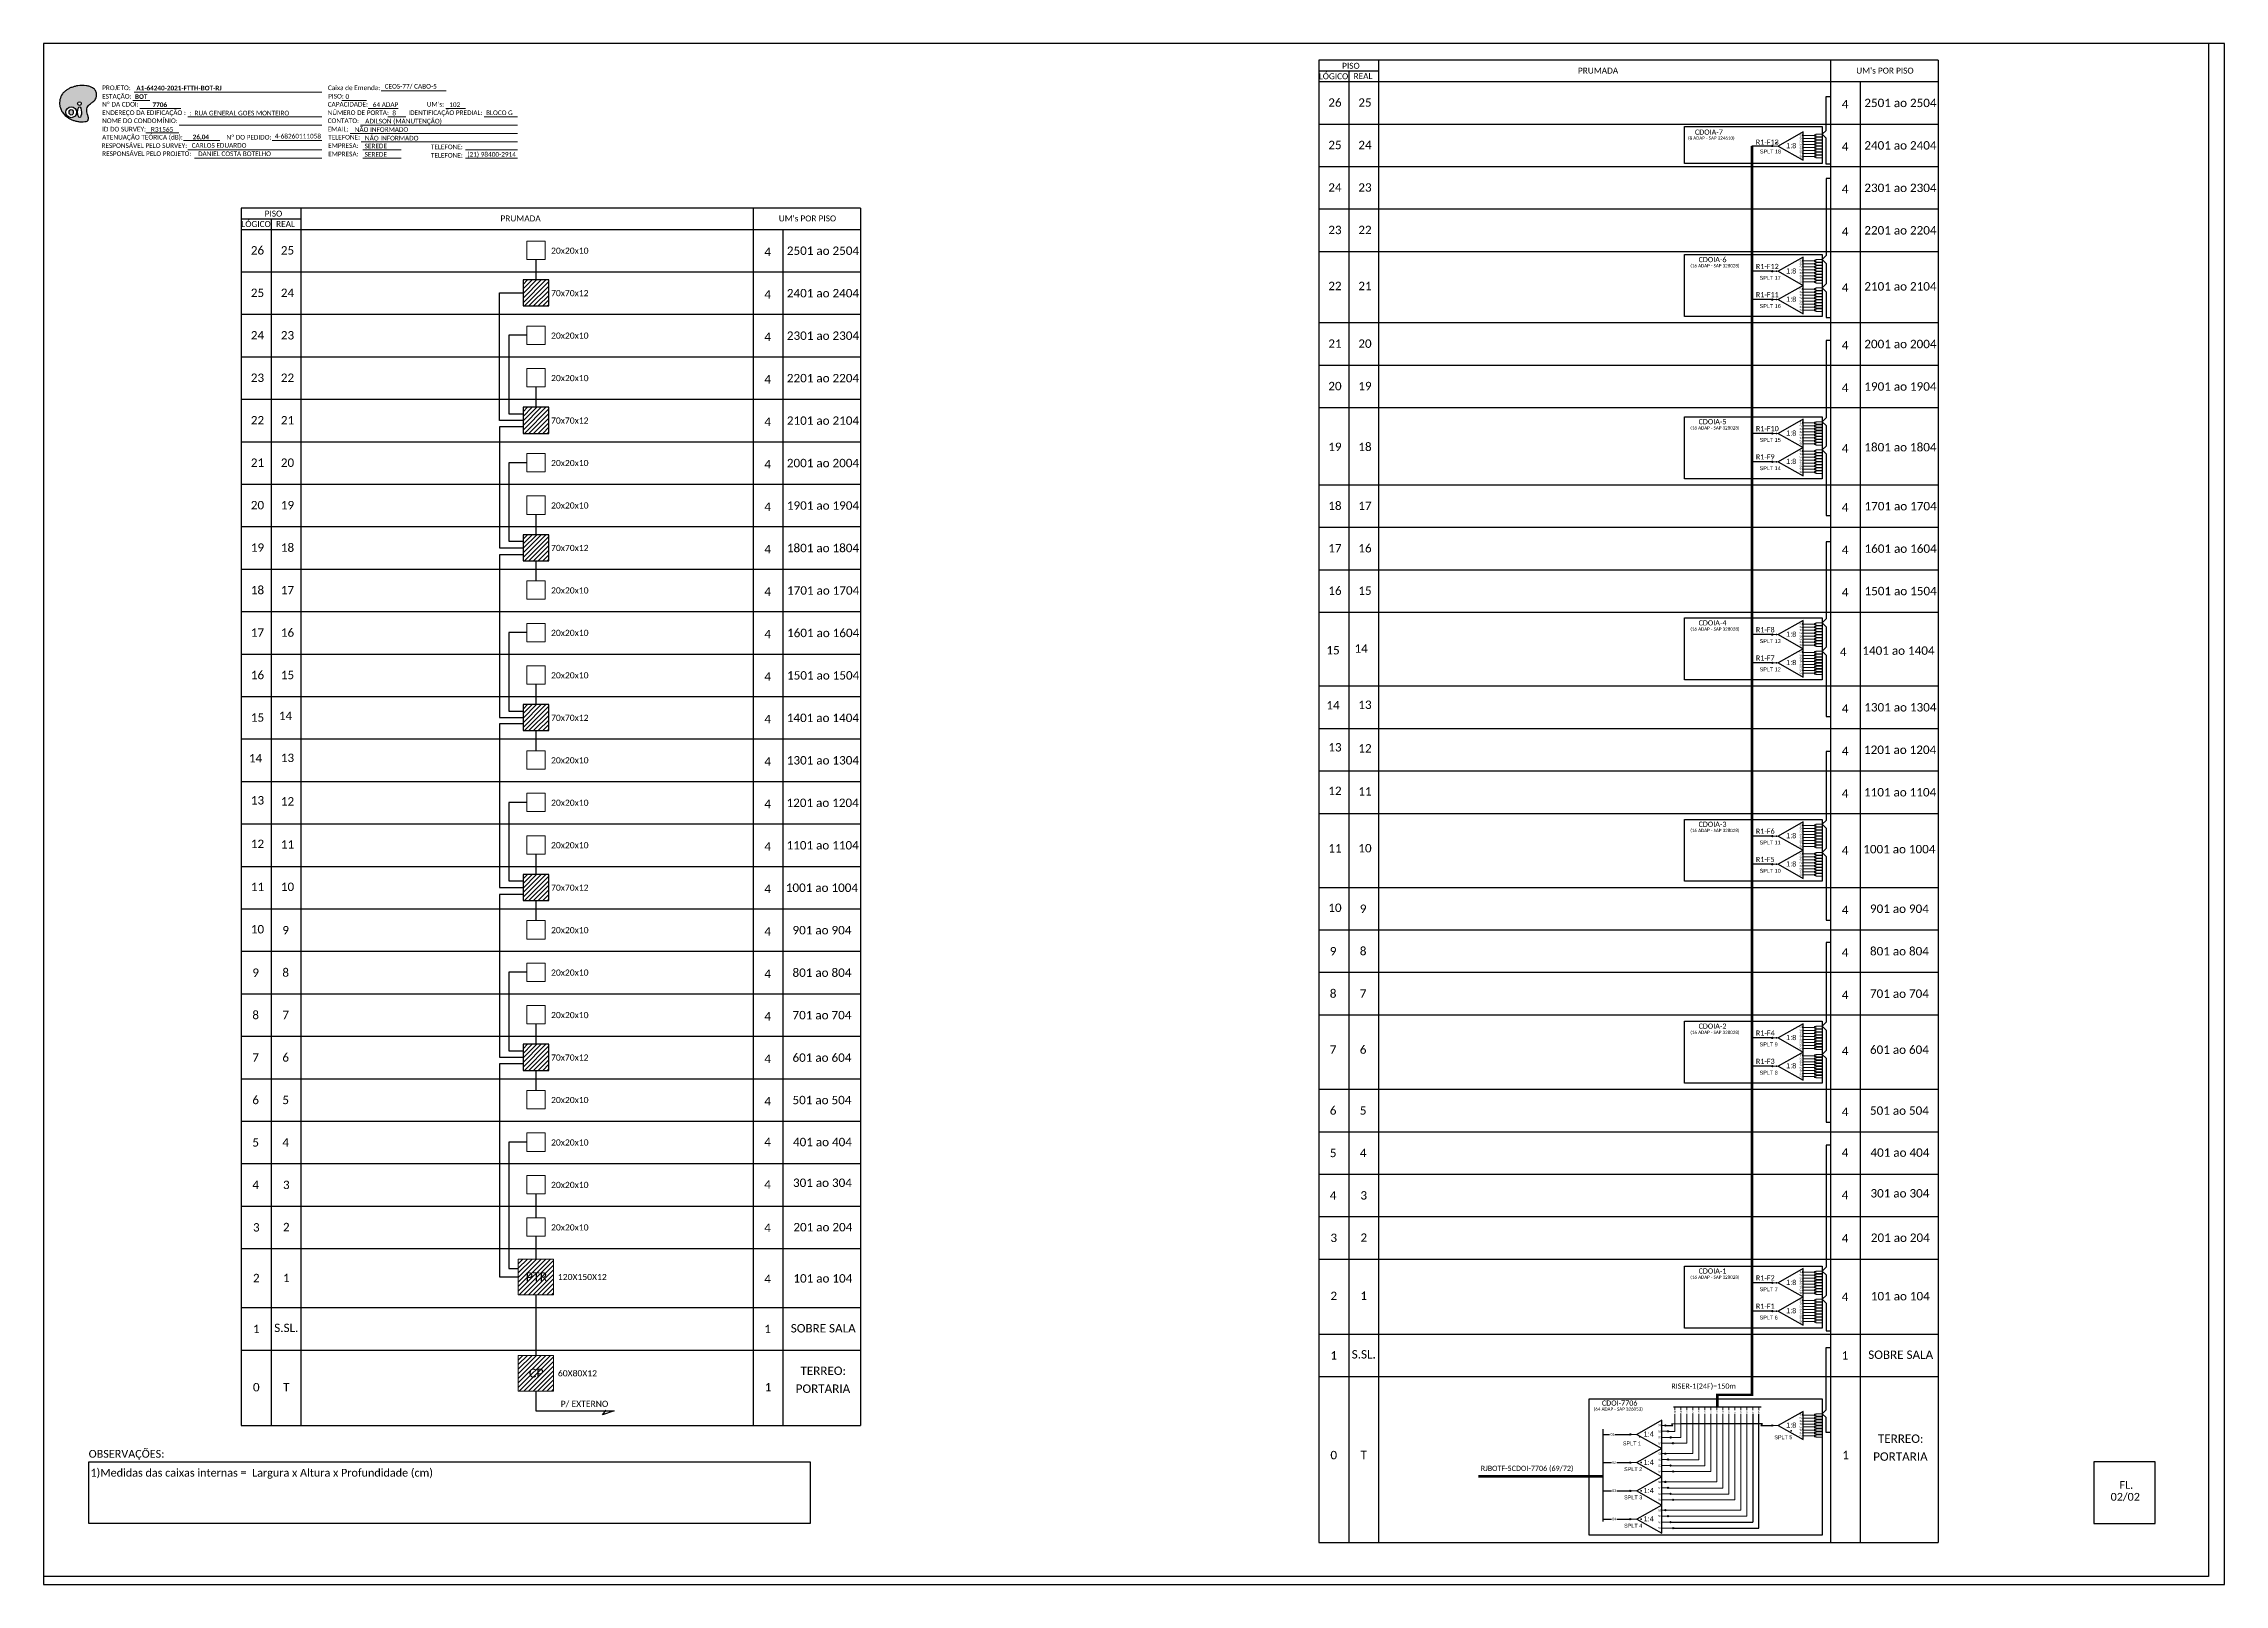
# Paper-space layout 'CDOI-7706(2-2)' of a CAD drawing. Extents: x 521 to 1362, y -93 to 501.
# The model-space entities are those that its viewports show. They can reach past a viewport. Long polylines and large blocks are cut down to what shows.
import ezdxf
from ezdxf.enums import TextEntityAlignment as Align

# ---------------------------------------------------------------- set-up
doc = ezdxf.new("R2010")
doc.units = 0
doc.styles.add('ARIAL', font='arial.ttf')
doc.styles.add('MtXpl_Calibri', font='calibri.ttf')
doc.styles.add('WMF-Calibri0', font='calibri.ttf')
doc.styles.add('WMF-Calibri1', font='calibrib.ttf')
doc.linetypes.add('RESERVA', pattern='A,0.5,-0.15,["RESERVA",Standard,S=0.18,R=0,X=0,Y=-0.1],-1.3', length=1.95)

# ---------------------------------------------------------------- blocks, each defined once
blk = doc.blocks.new('SPLT_1-8_SC-APC')
at = {"color": 1, "lineweight": 0}
blk.add_lwpolyline([(-17.04, -7.55), (-19.26, -7.55)], dxfattribs=at)
at = {"color": 1}
blk.add_lwpolyline([(-7.37, -2.1), (-17.04, -7.55), (-7.37, -13), (-7.37, -2.1)], dxfattribs=at)
at = {"color": 3, "lineweight": 0}
for points in [[(-2.99, -3.51), (-7.37, -3.51)], [(-7.37, -4.66), (-2.99, -4.66)], [(-7.37, -5.82), (-2.99, -5.82)], [(-7.37, -6.97), (-2.99, -6.97)], [(-7.37, -8.12), (-2.99, -8.12)], [(-2.41, -3.02), (-2.41, -4)], [(-2.41, -3.02), (0, -3.02)], [(-2.41, -4), (0, -4)], [(-2.41, -4.17), (-2.41, -5.16)], [(-2.41, -4.17), (0, -4.17)], [(-2.41, -5.16), (0, -5.16)], [(-2.41, -5.32), (-2.41, -6.31)], [(-2.41, -5.32), (0, -5.32)], [(-2.41, -6.31), (0, -6.31)], [(-2.41, -6.48), (-2.41, -7.46)], [(-2.41, -6.48), (0, -6.48)], [(-2.41, -7.46), (0, -7.46)], [(-2.41, -7.63), (-2.41, -8.62)], [(-2.41, -7.63), (0, -7.63)], [(-7.37, -9.28), (-2.99, -9.28)], [(-7.37, -10.43), (-2.99, -10.43)], [(-7.37, -11.58), (-2.99, -11.58)], [(-2.41, -8.62), (0, -8.62)], [(-2.41, -8.78), (-2.41, -9.77)], [(-2.41, -8.78), (0, -8.78)], [(-2.41, -9.77), (0, -9.77)], [(-2.41, -9.94), (-2.41, -10.92)], [(-2.41, -9.94), (0, -9.94)], [(-2.41, -10.92), (0, -10.92)], [(-2.41, -11.09), (-2.41, -12.08)], [(-2.41, -11.09), (0, -11.09)], [(-2.41, -12.08), (0, -12.08)]]:
    blk.add_lwpolyline(points, dxfattribs=at)
for points in [[(-2.99, -3.22), (-2.41, -3.22), (-2.41, -3.8), (-2.99, -3.8)], [(-2.99, -4.38), (-2.41, -4.38), (-2.41, -4.95), (-2.99, -4.95)], [(-2.99, -5.53), (-2.41, -5.53), (-2.41, -6.1), (-2.99, -6.1)], [(-2.99, -6.68), (-2.41, -6.68), (-2.41, -7.26), (-2.99, -7.26)], [(-2.99, -7.84), (-2.41, -7.84), (-2.41, -8.41), (-2.99, -8.41)], [(-2.99, -8.99), (-2.41, -8.99), (-2.41, -9.56), (-2.99, -9.56)], [(-2.99, -10.14), (-2.41, -10.14), (-2.41, -10.72), (-2.99, -10.72)], [(-2.99, -11.3), (-2.41, -11.3), (-2.41, -11.87), (-2.99, -11.87)]]:
    blk.add_lwpolyline(points, close=True, dxfattribs=at)
at = {"color": 1, "style": 'ARIAL'}
for s, height, p in [('1:8', 2, (-13.91, -8.4)), ('S1', 0.75, (-8.74, -3.78)), ('S2', 0.75, (-8.74, -4.97)), ('S3', 0.75, (-8.74, -6.18)), ('S4', 0.75, (-8.74, -7.36)), ('S5', 0.75, (-8.74, -8.57)), ('S6', 0.75, (-8.74, -9.69)), ('S7', 0.75, (-8.74, -10.78)), ('S8', 0.75, (-8.74, -11.9))]:
    blk.add_text(s, height=height, dxfattribs=at).set_placement(p)
blk = doc.blocks.new('SPLITTER_')
blk.add_point((0, 0))
at = {"style": 'ARIAL', "flags": 4}
blk.add_attdef('SPLT', (0, -3.26), '', height=1.5, dxfattribs=at)
blk = doc.blocks.new('SPLT_1-4_DIV_DIR')
h = blk.add_hatch(color=3)
h.dxf.hatch_style = 1
edge = h.paths.add_edge_path()
edge.add_arc((13.27, 3.47), 0.242, 0, 360)
h = blk.add_hatch(color=3)
h.dxf.hatch_style = 1
edge = h.paths.add_edge_path()
edge.add_arc((14.27, 1.17), 0.242, 0, 360)
h = blk.add_hatch(color=3)
h.dxf.hatch_style = 1
edge = h.paths.add_edge_path()
edge.add_arc((15.27, -1.14), 0.242, 0, 360)
h = blk.add_hatch(color=3)
h.dxf.hatch_style = 1
edge = h.paths.add_edge_path()
edge.add_arc((16.27, -3.45), 0.242, 0, 360)
at = {"color": 1, "lineweight": 0}
blk.add_lwpolyline([(2.22, 0), (0, 0)], dxfattribs=at)
at = {"color": 1}
blk.add_lwpolyline([(11.89, 5.45), (2.22, 0), (11.89, -5.45), (11.89, 5.45)], dxfattribs=at)
at = {"color": 7, "lineweight": 0}
for points in [[(13.27, 3.47), (11.89, 3.47)], [(11.89, 1.17), (14.27, 1.17)], [(11.89, -1.14), (15.27, -1.14)], [(11.89, -3.45), (16.27, -3.45)]]:
    blk.add_lwpolyline(points, dxfattribs=at)
at = {"color": 3}
for centre in [(13.27, 3.47), (14.27, 1.17), (15.27, -1.14), (16.27, -3.45)]:
    blk.add_circle(centre, 0.242, dxfattribs=at)
at = {"color": 1, "style": 'ARIAL'}
for s, height, p in [('1:4', 2, (4.91, -0.85)), ('S1', 0.75, (10.52, 3.07)), ('S2', 0.75, (10.52, 0.81)), ('S3', 0.75, (10.52, -1.54)), ('S4', 0.75, (10.52, -3.8))]:
    blk.add_text(s, height=height, dxfattribs=at).set_placement(p)
blk = doc.blocks.new('SPLITTER FUTURO')
blk.add_point((0, 0))
at = {"style": 'ARIAL', "text_generation_flag": 6, "flags": 4}
for tag, p, height in [('SPLT', (-6.22, -4.1), 1.5), ('INSTAL.', (-6.25, -6.09), 1.25)]:
    blk.add_attdef(tag, p, '', height=height, rotation=180, dxfattribs=at)
blk = doc.blocks.new('OI')
h = blk.add_hatch(color=40)
edge = h.paths.add_edge_path()
edge.add_spline(control_points=[(4.35, -0.67), (3.92, -0.99), (3.26, -1.5), (2.81, -2.59), (2.9, -3.5), (3.06, -4.27), (3.31, -4.85), (3.37, -5.39), (3.4, -5.88), (3.2, -6.4), (2.54, -6.61), (1.65, -6.63), (0.55, -6.67), (-0.56, -6.42), (-1.61, -6.14), (-2.77, -5.61), (-3.92, -4.77), (-4.89, -3.7), (-5.34, -2.65), (-5.6, -1.94), (-5.85, -0.96), (-5.71, 0.47), (-5.1, 2.02), (-4.14, 3.02), (-3.3, 3.61), (-2.37, 4.16), (-1.36, 4.44), (-0.56, 4.7), (0.79, 4.85), (2.24, 4.97), (3.79, 4.57), (4.67, 4.21), (5.44, 3.65), (5.76, 2.99), (6.03, 2.21), (6.01, 1.46), (5.72, 0.64), (5.31, 0.08), (4.88, -0.38), (4.51, -0.55), (4.35, -0.67)], knot_values=[0, 0, 0, 0, 1.60434, 2.417191, 3.427595, 4.282808, 4.776746, 5.304182, 5.888771, 6.258406, 6.858137, 7.79129, 8.986195, 10.124242, 11.187857, 12.242908, 13.953784, 15.414161, 16.515391, 17.349188, 17.675853, 19.552021, 21.515531, 22.568638, 23.63245, 24.621084, 25.782718, 26.745347, 27.142653, 29.870543, 31.004649, 31.921532, 32.709589, 33.801391, 34.042471, 35.192333, 35.971461, 36.628871, 37.254359, 37.836911, 37.836911, 37.836911, 37.836911], degree=3, periodic=0)
h.paths.add_polyline_path([(1.13, -0.87, -1), (-0.04, -0.87, -1)], flags=16)
edge = h.paths.add_edge_path(flags=16)
edge.add_ellipse((0.56, -3.59), major_axis=(-0.02, 1.71), ratio=0.361305, start_angle=0, end_angle=360)
h.paths.add_polyline_path([(-0.36, -3.62, -1), (-3.8, -3.62, -1)], flags=16)
edge = h.paths.add_edge_path(flags=0)
edge.add_ellipse((-2.08, -3.62), major_axis=(0, 0.885), ratio=0.758294, start_angle=0, end_angle=360)
at = {"color": 40}
for centre, radius in [((-2.08, -3.62), 1.72), ((0.54, -0.87), 0.587)]:
    blk.add_circle(centre, radius, dxfattribs=at)
blk.add_ellipse((-2.08, -3.62), major_axis=(0, 0.885), ratio=0.758294, start_param=-3.141592653589792, end_param=3.141592653589792, dxfattribs=at)
blk.add_ellipse((0.56, -3.59), major_axis=(-0.02, 1.71), ratio=0.361305, dxfattribs=at)
at = {"color": 40, "start_tangent": (-0.800898, -0.598801), "end_tangent": (-0.800898, -0.598801)}
blk.add_spline([(4.35, -0.67), (3.2, -1.78), (2.9, -2.54), (2.92, -3.55), (3.12, -4.38), (3.28, -4.85), (3.37, -5.37), (3.35, -5.95), (3.2, -6.29), (2.66, -6.55), (1.73, -6.63), (0.54, -6.62), (-0.58, -6.41), (-1.6, -6.11), (-2.56, -5.67), (-3.95, -4.67), (-4.89, -3.56), (-5.37, -2.56), (-5.64, -1.78), (-5.72, -1.46), (-5.63, 0.42), (-4.84, 2.22), (-4.13, 2.99), (-3.27, 3.62), (-2.4, 4.09), (-1.3, 4.47), (-0.37, 4.72), (0.02, 4.77), (2.75, 4.8), (3.85, 4.53), (4.69, 4.16), (5.31, 3.68), (5.85, 2.73), (5.93, 2.5), (5.94, 1.35), (5.67, 0.62), (5.29, 0.08), (4.84, -0.36), (4.35, -0.67)], degree=3, dxfattribs=at)

msp = doc.modelspace()

# ---------------------------------------------------------------- hatches: boundary and pattern name
h = msp.add_hatch(color=3)
h.dxf.hatch_style = 1
edge = h.paths.add_edge_path()
edge.add_arc((1614.1, 555.79), 0.242, 0, 360)
h = msp.add_hatch(color=3)
h.dxf.hatch_style = 1
edge = h.paths.add_edge_path()
edge.add_arc((1614.13, 507.48), 0.256, 0, 360)
h = msp.add_hatch()
h.set_pattern_fill('ANSI31', color=1, scale=10, style=0)
h.set_pattern_definition([(45, (517.055, 106.366), (-0.8838835, 0.8838835), [])])
h.paths.add_polyline_path([(1142.25, 504.16), (1132.34, 504.16), (1132.34, 494.12), (1142.25, 494.12)])
h.paths.add_polyline_path([(1140.55, 494.68), (1140.55, 499.83)], flags=16)
h = msp.add_hatch(color=3)
h.dxf.hatch_style = 1
edge = h.paths.add_edge_path()
edge.add_arc((1614.13, 496.59), 0.256, 0, 360)
h = msp.add_hatch()
h.set_pattern_fill('ANSI31', color=1, scale=10, style=0)
h.set_pattern_definition([(45, (517.055, 57.2504), (-0.8838835, 0.8838835), [])])
h.paths.add_polyline_path([(1142.25, 455.05), (1132.34, 455.05), (1132.34, 445), (1142.25, 445)])
h.paths.add_polyline_path([(1140.55, 445.57), (1140.55, 450.72)], flags=16)
h = msp.add_hatch(color=3)
h.dxf.hatch_style = 1
edge = h.paths.add_edge_path()
edge.add_arc((1614.13, 444.98), 0.256, 0, 360)
h = msp.add_hatch(color=3)
h.dxf.hatch_style = 1
edge = h.paths.add_edge_path()
edge.add_arc((1614.13, 434.08), 0.256, 0, 360)
h = msp.add_hatch()
h.set_pattern_fill('ANSI31', color=1, scale=10, style=0)
h.set_pattern_definition([(45, (517.055, 8.1348), (-0.8838835, 0.8838835), [])])
h.paths.add_polyline_path([(1142.25, 405.93), (1132.34, 405.93), (1132.34, 395.89), (1142.25, 395.89)])
h.paths.add_polyline_path([(1140.55, 396.45), (1140.55, 401.6)], flags=16)
h = msp.add_hatch(color=3)
h.dxf.hatch_style = 1
edge = h.paths.add_edge_path()
edge.add_arc((1614.13, 367.42), 0.256, 0, 360)
h = msp.add_hatch(color=3)
h.dxf.hatch_style = 1
edge = h.paths.add_edge_path()
edge.add_arc((1614.13, 356.53), 0.256, 0, 360)
h = msp.add_hatch()
h.set_pattern_fill('ANSI31', color=1, scale=10, style=0)
h.set_pattern_definition([(45, (517.055, -57.3527), (-0.8838835, 0.8838835), [])])
h.paths.add_polyline_path([(1142.25, 340.44), (1132.34, 340.44), (1132.34, 330.4), (1142.25, 330.4)])
h.paths.add_polyline_path([(1140.55, 330.96), (1140.55, 336.11)], flags=16)
h = msp.add_hatch(color=3)
h.dxf.hatch_style = 1
edge = h.paths.add_edge_path()
edge.add_arc((1614.13, 289.77), 0.256, 0, 360)
h = msp.add_hatch(color=3)
h.dxf.hatch_style = 1
edge = h.paths.add_edge_path()
edge.add_arc((1614.13, 278.87), 0.256, 0, 360)
h = msp.add_hatch()
h.set_pattern_fill('ANSI31', color=1, scale=10, style=0)
h.set_pattern_definition([(45, (517.055, -122.8402), (-0.8838835, 0.8838835), [])])
h.paths.add_polyline_path([(1142.25, 274.95), (1132.34, 274.95), (1132.34, 264.91), (1142.25, 264.91)])
h.paths.add_polyline_path([(1140.55, 265.48), (1140.55, 270.62)], flags=16)
h = msp.add_hatch(color=3)
h.dxf.hatch_style = 1
edge = h.paths.add_edge_path()
edge.add_arc((1614.13, 211.94), 0.256, 0, 360)
h = msp.add_hatch()
h.set_pattern_fill('ANSI31', color=1, scale=10, style=0)
h.set_pattern_definition([(45, (517.055, -188.3277), (-0.8838835, 0.8838835), [])])
h.paths.add_polyline_path([(1142.25, 209.47), (1132.34, 209.47), (1132.34, 199.43), (1142.25, 199.43)])
h.paths.add_polyline_path([(1140.55, 199.99), (1140.55, 205.14)], flags=16)
h = msp.add_hatch(color=3)
h.dxf.hatch_style = 1
edge = h.paths.add_edge_path()
edge.add_arc((1614.13, 201.05), 0.256, 0, 360)
h = msp.add_hatch()
h.set_pattern_fill('ANSI31', color=1, scale=10, style=0)
h.set_pattern_definition([(45, (518.8881, -271.0687), (-0.8838835, 0.8838835), [])])
h.paths.add_polyline_path([(1130.51, 112.89), (1144.08, 112.89), (1144.08, 126.65), (1130.51, 126.65)])
h.paths.add_polyline_path([(1132.51, 117.25), (1142.59, 117.25), (1142.59, 122.4), (1132.51, 122.4)], flags=24)
h = msp.add_hatch(color=3)
h.dxf.hatch_style = 1
edge = h.paths.add_edge_path()
edge.add_arc((1614.13, 117.54), 0.256, 0, 360)
h = msp.add_hatch(color=3)
h.dxf.hatch_style = 1
edge = h.paths.add_edge_path()
edge.add_arc((1614.13, 106.64), 0.256, 0, 360)
h = msp.add_hatch()
h.set_pattern_fill('ANSI31', color=1, scale=10, style=0)
h.set_pattern_definition([(45, (518.8881, -308.2108), (-0.8838835, 0.8838835), [])])
h.paths.add_polyline_path([(1130.51, 75.75), (1144.08, 75.75), (1144.08, 89.51), (1130.51, 89.51)])
h.paths.add_polyline_path([(1133.74, 80.06), (1141.17, 80.06), (1141.17, 85.31), (1133.74, 85.31)], flags=24)
h = msp.add_hatch(color=3)
h.dxf.hatch_style = 1
edge = h.paths.add_edge_path()
edge.add_arc((1559.33, 59.08), 0.256, 0, 360)
h = msp.add_hatch(color=3)
h.dxf.hatch_style = 1
edge = h.paths.add_edge_path()
edge.add_arc((1572.86, 62.51), 0.242, 0, 360)
h = msp.add_hatch(color=3)
h.dxf.hatch_style = 1
edge = h.paths.add_edge_path()
edge.add_arc((1573.87, 60.26), 0.256, 0, 360)
h = msp.add_hatch(color=3)
h.dxf.hatch_style = 1
edge = h.paths.add_edge_path()
edge.add_arc((1614.07, 62.51), 0.256, 0, 360)
h = msp.add_hatch(color=3)
h.dxf.hatch_style = 1
edge = h.paths.add_edge_path()
edge.add_arc((1574.86, 57.94), 0.256, 0, 360)
h = msp.add_hatch(color=3)
h.dxf.hatch_style = 1
edge = h.paths.add_edge_path()
edge.add_arc((1575.86, 55.64), 0.256, 0, 360)
h = msp.add_hatch(color=3)
h.dxf.hatch_style = 1
edge = h.paths.add_edge_path()
edge.add_arc((1559.33, 48.18), 0.256, 0, 360)
h = msp.add_hatch(color=3)
h.dxf.hatch_style = 1
edge = h.paths.add_edge_path()
edge.add_arc((1559.33, 37.28), 0.256, 0, 360)
h = msp.add_hatch(color=3)
h.dxf.hatch_style = 1
edge = h.paths.add_edge_path()
edge.add_arc((1559.33, 26.39), 0.256, 0, 360)
h = msp.add_hatch(color=3)
h.dxf.hatch_style = 1
edge = h.paths.add_edge_path()
edge.add_arc((1572.86, 29.86), 0.242, 0, 360)
h = msp.add_hatch(color=3)
h.dxf.hatch_style = 1
edge = h.paths.add_edge_path()
edge.add_arc((1573.86, 27.56), 0.242, 0, 360)
h = msp.add_hatch(color=3)
h.dxf.hatch_style = 1
edge = h.paths.add_edge_path()
edge.add_arc((1574.86, 25.25), 0.242, 0, 360)
h = msp.add_hatch(color=3)
h.dxf.hatch_style = 1
edge = h.paths.add_edge_path()
edge.add_arc((1575.86, 22.95), 0.242, 0, 360)

# ---------------------------------------------------------------- linework, layer by layer
at = {"color": 5}
msp.add_line((1614.1, 555.79), (1606.26, 555.79), dxfattribs=at)
at = {"color": 7}
msp.add_lwpolyline([(941.27, 598.27), (1782.27, 598.27), (1782.27, 4.27), (941.27, 4.27)], close=True, dxfattribs=at)
at = {"color": 0}
for points in [[(1678.01, 588.86), (1439.19, 588.86)], [(1439.19, 584.75), (1462.34, 584.75)], [(1439.19, 580.64), (1678.01, 580.64)], [(1262.49, 531.87), (1023.68, 531.87)], [(1023.68, 527.76), (1046.82, 527.76)], [(1023.68, 523.65), (1262.49, 523.65)]]:
    msp.add_lwpolyline(points, dxfattribs=at)
for points in [[(1439.19, 588.86), (1439.19, 17.44)], [(1462.34, 17.44), (1462.34, 588.86)], [(1636.58, 588.86), (1636.58, 17.44)], [(1678.01, 588.86), (1678.01, 17.44)], [(1450.77, 584.75), (1450.77, 17.44)], [(1648.15, 17.44), (1648.15, 580.64)], [(1439.19, 564.26), (1678.01, 564.26)], [(1439.19, 547.89), (1678.01, 547.89)], [(1023.68, 531.87), (1023.68, 62.5)], [(1046.82, 62.5), (1046.82, 531.87)], [(1221.06, 531.87), (1221.06, 62.5)], [(1262.49, 531.87), (1262.49, 62.5)], [(1439.19, 531.52), (1678.01, 531.52)], [(1035.25, 527.76), (1035.25, 62.5)], [(1232.63, 62.5), (1232.63, 523.65)], [(1439.19, 515.15), (1678.01, 515.15)], [(1023.68, 507.28), (1262.49, 507.28)], [(1023.68, 490.9), (1262.49, 490.9)], [(1439.19, 487.69), (1678.01, 487.69)], [(1023.68, 474.53), (1262.49, 474.53)], [(1439.19, 471.32), (1678.01, 471.32)], [(1023.68, 458.16), (1262.49, 458.16)], [(1439.19, 454.94), (1678.01, 454.94)], [(1023.68, 441.79), (1262.49, 441.79)], [(1023.68, 425.42), (1262.49, 425.42)], [(1439.19, 425.18), (1678.01, 425.18)], [(1023.68, 409.05), (1262.49, 409.05)], [(1439.19, 408.81), (1678.01, 408.81)], [(1023.68, 392.67), (1262.49, 392.67)], [(1439.19, 392.44), (1678.01, 392.44)], [(1023.68, 376.3), (1262.49, 376.3)], [(1439.19, 376.06), (1678.01, 376.06)], [(1023.68, 359.93), (1262.49, 359.93)], [(1439.19, 347.63), (1678.01, 347.63)], [(1023.68, 343.56), (1262.49, 343.56)], [(1439.19, 331.26), (1678.01, 331.26)], [(1023.68, 327.19), (1262.49, 327.19)], [(1439.19, 314.88), (1678.01, 314.88)], [(1023.68, 310.81), (1262.49, 310.81)], [(1023.68, 294.44), (1262.49, 294.44)], [(1439.19, 298.51), (1678.01, 298.51)], [(1023.68, 278.07), (1262.49, 278.07)], [(1439.19, 269.97), (1678.01, 269.97)], [(1023.68, 261.7), (1262.49, 261.7)], [(1439.19, 253.6), (1678.01, 253.6)], [(1023.68, 245.33), (1262.49, 245.33)], [(1439.19, 237.23), (1678.01, 237.23)], [(1023.68, 228.95), (1262.49, 228.95)], [(1439.19, 220.86), (1678.01, 220.86)], [(1023.68, 212.58), (1262.49, 212.58)], [(1023.68, 196.21), (1262.49, 196.21)], [(1439.19, 192.15), (1678.01, 192.15)], [(1023.68, 179.84), (1262.49, 179.84)], [(1439.19, 175.77), (1678.01, 175.77)], [(1023.68, 163.47), (1262.49, 163.47)], [(1439.19, 159.4), (1678.01, 159.4)], [(1023.68, 147.1), (1262.49, 147.1)], [(1439.19, 143.03), (1678.01, 143.03)], [(1023.68, 130.72), (1262.49, 130.72)], [(1439.19, 126.66), (1678.01, 126.66)], [(1023.68, 107.94), (1262.49, 107.94)], [(1439.19, 97.74), (1678.01, 97.74)], [(1023.68, 91.57), (1262.49, 91.57)], [(1439.19, 81.37), (1678.01, 81.37)], [(1023.68, 62.5), (1262.49, 62.5)], [(1439.19, 17.44), (1678.01, 17.44)]]:
    msp.add_lwpolyline(points)
at = {"color": 7, "lineweight": 0}
for points in [[(981.89, 573.3), (988.44, 573.3)], [(982.41, 576.58), (1054.72, 576.58)], [(1062.51, 573.34), (1072, 573.34)], [(1077.56, 577.07), (1102.69, 577.07)], [(984.55, 570.23), (1000.31, 570.23)], [(999.71, 563.88), (1054.72, 563.88)], [(1003.12, 566.99), (1054.72, 566.99)], [(1069.68, 563.88), (1130.23, 563.88)], [(1072.56, 570.23), (1084.18, 570.23)], [(1080.15, 566.99), (1087.09, 566.99)], [(1102.5, 570.23), (1110.17, 570.23)], [(1117.32, 566.99), (1130.2, 566.99)], [(986.87, 560.82), (999.57, 560.82)], [(1001.41, 557.85), (1015.35, 557.85)], [(1035.64, 557.85), (1054.74, 557.85)], [(1065.64, 560.64), (1130.23, 560.64)], [(1069.92, 557.41), (1130.23, 557.41)], [(1003.12, 554.29), (1054.72, 554.29)], [(1005.61, 551.06), (1054.72, 551.06)], [(1070.53, 554.29), (1085.33, 554.29)], [(1070.53, 551.06), (1085.33, 551.06)], [(1110.14, 554.29), (1130.23, 554.29)], [(1110.14, 551.06), (1130.23, 551.06)], [(1571.48, 62.51), (1572.86, 62.51)], [(1571.48, 60.26), (1573.87, 60.26)], [(1571.48, 57.94), (1574.86, 57.94)], [(1571.48, 55.64), (1575.86, 55.64)], [(1572.86, 29.86), (1571.48, 29.86)], [(1571.48, 27.56), (1573.86, 27.56)], [(1571.48, 25.25), (1574.86, 25.25)], [(1571.48, 22.95), (1575.86, 22.95)]]:
    msp.add_lwpolyline(points, dxfattribs=at)
at = {"color": 3}
for points in [[(1636.58, 548.81), (1634.93, 548.81), (1634.93, 558.81), (1633.36, 560.32), (1634.93, 561.83), (1634.92, 574.9), (1636.58, 574.9)], [(1636.59, 543.27), (1634.94, 543.27), (1634.93, 513.52), (1633.36, 512.01), (1634.93, 510.51), (1634.93, 502.62), (1633.36, 501.12), (1634.93, 499.61), (1634.93, 489.72), (1636.58, 489.72)], [(1137.29, 512), (1137.29, 504.16)], [(1132.34, 449.92), (1123.24, 449.92), (1123.24, 499.14), (1132.34, 499.14)], [(1133.8, 482.81), (1126.86, 482.81), (1126.86, 452.55), (1132.34, 452.55)], [(1636.59, 480.76), (1634.94, 480.76), (1634.93, 451.01), (1633.36, 449.51), (1634.93, 448), (1634.93, 440.12), (1633.36, 438.61), (1634.93, 437.1), (1634.93, 413.35), (1636.58, 413.35)], [(1137.29, 462.88), (1137.29, 455.05)], [(1132.34, 447.58), (1123.24, 447.58), (1123.24, 400.91), (1132.34, 400.91)], [(1133.8, 433.69), (1126.86, 433.69), (1126.86, 403.44), (1132.34, 403.44)], [(1137.29, 413.77), (1137.29, 405.93)], [(1132.34, 398.15), (1123.24, 398.15), (1123.24, 335.42), (1132.34, 335.42)], [(1137.29, 395.89), (1137.29, 388.13)], [(1636.59, 403.21), (1634.94, 403.21), (1634.93, 373.46), (1633.36, 371.95), (1634.93, 370.45), (1634.93, 362.56), (1633.36, 361.06), (1634.93, 359.55), (1634.93, 335.8), (1636.58, 335.8)], [(1133.8, 368.2), (1126.86, 368.2), (1126.86, 337.95), (1132.34, 337.95)], [(1137.29, 348.28), (1137.29, 340.44)], [(1132.34, 332.97), (1123.24, 332.97), (1123.24, 269.93), (1132.34, 269.93)], [(1137.29, 330.4), (1137.29, 322.64)], [(1636.59, 322.33), (1634.94, 322.33), (1634.93, 295.81), (1633.36, 294.3), (1634.93, 292.79), (1634.93, 284.91), (1633.36, 283.4), (1634.93, 281.9), (1634.93, 257.29), (1636.58, 257.29)], [(1133.8, 302.72), (1126.86, 302.72), (1126.86, 272.46), (1132.34, 272.46)], [(1137.29, 282.79), (1137.29, 274.95)], [(1132.34, 267.18), (1123.24, 267.18), (1123.24, 204.45), (1132.34, 204.45)], [(1137.29, 264.91), (1137.29, 257.15)], [(1636.59, 248.71), (1634.94, 248.71), (1634.93, 217.98), (1633.36, 216.47), (1634.93, 214.96), (1634.93, 207.08), (1633.36, 205.58), (1634.93, 204.07), (1634.93, 179.46), (1636.58, 179.46)], [(1133.8, 237.23), (1126.86, 237.23), (1126.86, 206.97), (1132.34, 206.97)], [(1137.29, 217.3), (1137.29, 209.47)], [(1132.34, 201.9), (1123.24, 201.9), (1123.24, 119.79), (1130.51, 119.79)], [(1137.29, 199.43), (1137.29, 191.66)], [(1133.8, 171.74), (1126.86, 171.74), (1126.86, 123.06), (1130.51, 123.06)], [(1636.59, 170.56), (1634.94, 170.56), (1634.93, 123.57), (1633.36, 122.07), (1634.93, 120.56), (1634.93, 112.68), (1633.36, 111.17), (1634.93, 109.66), (1634.93, 99.06), (1636.58, 99.06)], [(1137.29, 151.82), (1137.29, 142.55)], [(1137.29, 135.45), (1137.29, 126.65)], [(1137.29, 112.89), (1137.29, 89.51)], [(1636.58, 59.87), (1634.93, 59.87), (1634.93, 65.53), (1633.36, 67.04), (1634.93, 68.54), (1634.93, 92.54), (1636.58, 92.54)], [(1548.87, 59.08), (1551.34, 59.08)], [(1553.41, 59.08), (1559.33, 59.08)], [(1572.86, 62.51), (1575.73, 62.51)], [(1609.71, 62.51), (1610.27, 63.13), (1578.86, 63.13)], [(1609.71, 62.51), (1613.81, 62.51)]]:
    msp.add_lwpolyline(points, dxfattribs=at)
at = {"color": 1}
for points in [[(1580.23, 563.34), (1633.36, 563.34), (1633.36, 549.02), (1580.23, 549.02)], [(1580.23, 513.91), (1633.36, 513.91), (1633.36, 490.02), (1580.23, 490.02)], [(1142.25, 504.16), (1132.34, 504.16), (1132.34, 494.12), (1142.25, 494.12)], [(1142.25, 455.05), (1132.34, 455.05), (1132.34, 445), (1142.25, 445)], [(1580.23, 451.4), (1633.36, 451.4), (1633.36, 427.51), (1580.23, 427.51)], [(1142.25, 405.93), (1132.34, 405.93), (1132.34, 395.89), (1142.25, 395.89)], [(1580.23, 373.85), (1633.36, 373.85), (1633.36, 349.96), (1580.23, 349.96)], [(1142.25, 340.44), (1132.34, 340.44), (1132.34, 330.4), (1142.25, 330.4)], [(1580.23, 296.2), (1633.36, 296.2), (1633.36, 272.31), (1580.23, 272.31)], [(1142.25, 274.95), (1132.34, 274.95), (1132.34, 264.91), (1142.25, 264.91)], [(1580.23, 218.37), (1633.36, 218.37), (1633.36, 194.48), (1580.23, 194.48)], [(1142.25, 209.47), (1132.34, 209.47), (1132.34, 199.43), (1142.25, 199.43)], [(1580.23, 123.96), (1633.36, 123.96), (1633.36, 100.07), (1580.23, 100.07)], [(1543.54, 72.75), (1633.36, 72.75), (1633.36, 20.25), (1543.54, 20.25)]]:
    msp.add_lwpolyline(points, close=True, dxfattribs=at)
at = {"color": 5, "const_width": 1}
msp.add_lwpolyline([(1606.26, 555.79), (1606.26, 555.79), (1606.26, 555.79), (1606.26, 74.32), (1592.91, 74.32), (1592.91, 69.71)], dxfattribs=at)
at = {"lineweight": 0}
for points in [[(1140.81, 519.1), (1133.8, 519.1), (1133.8, 512), (1140.81, 512)], [(1140.81, 486.36), (1133.8, 486.36), (1133.8, 479.25), (1140.81, 479.25)], [(1140.81, 469.99), (1133.8, 469.99), (1133.8, 462.88), (1140.81, 462.88)], [(1140.81, 437.24), (1133.8, 437.24), (1133.8, 430.14), (1140.81, 430.14)], [(1140.81, 420.87), (1133.8, 420.87), (1133.8, 413.77), (1140.81, 413.77)], [(1140.81, 388.13), (1133.8, 388.13), (1133.8, 381.02), (1140.81, 381.02)], [(1140.81, 371.75), (1133.8, 371.75), (1133.8, 364.65), (1140.81, 364.65)], [(1140.81, 355.38), (1133.8, 355.38), (1133.8, 348.28), (1140.81, 348.28)], [(1140.81, 322.64), (1133.8, 322.64), (1133.8, 315.54), (1140.81, 315.54)], [(1140.81, 306.27), (1133.8, 306.27), (1133.8, 299.16), (1140.81, 299.16)], [(1140.81, 289.89), (1133.8, 289.89), (1133.8, 282.79), (1140.81, 282.79)], [(1140.81, 257.15), (1133.8, 257.15), (1133.8, 250.05), (1140.81, 250.05)], [(1140.81, 240.78), (1133.8, 240.78), (1133.8, 233.68), (1140.81, 233.68)], [(1140.81, 224.41), (1133.8, 224.41), (1133.8, 217.3), (1140.81, 217.3)], [(1140.81, 191.66), (1133.8, 191.66), (1133.8, 184.56), (1140.81, 184.56)], [(1140.81, 175.29), (1133.8, 175.29), (1133.8, 168.19), (1140.81, 168.19)], [(1140.81, 158.92), (1133.8, 158.92), (1133.8, 151.82), (1140.81, 151.82)], [(1140.81, 142.55), (1133.8, 142.55), (1133.8, 135.45), (1140.81, 135.45)]]:
    msp.add_lwpolyline(points, close=True, dxfattribs=at)
at = {"color": 5}
for points in [[(1614.1, 507.48), (1606.26, 507.48)], [(1614.1, 496.59), (1606.26, 496.59)], [(1614.1, 444.98), (1606.26, 444.98)], [(1614.1, 434.08), (1606.26, 434.08)], [(1614.1, 367.42), (1606.26, 367.42)], [(1614.1, 356.53), (1606.26, 356.53)], [(1614.1, 289.77), (1606.26, 289.77)], [(1614.1, 278.87), (1606.26, 278.87)], [(1614.1, 211.94), (1606.26, 211.94)], [(1614.1, 201.05), (1606.26, 201.05)], [(1614.1, 117.54), (1606.26, 117.54)], [(1614.1, 106.64), (1606.26, 106.64)], [(1575.95, 69.71), (1609.87, 69.71)], [(1548.87, 26.43), (1552.03, 26.43)], [(1554.1, 26.42), (1559.37, 26.42)]]:
    msp.add_lwpolyline(points, dxfattribs=at)
at = {"color": 1, "lineweight": 0}
for points in [[(1130.51, 126.65), (1144.08, 126.65), (1144.08, 112.89), (1130.51, 112.89)], [(1130.51, 89.51), (1144.08, 89.51), (1144.08, 75.75), (1130.51, 75.75)]]:
    msp.add_lwpolyline(points, close=True, dxfattribs=at)
at = {"color": 1}
for points in [[(1137.29, 75.75), (1137.29, 68.18), (1167.43, 68.18)], [(1163.02, 66.59), (1164.42, 68.42)], [(1167.43, 68.18), (1163.02, 66.59)], [(1548.87, 25.49), (1548.87, 61.09)], [(1571.48, 64.53), (1561.81, 59.08), (1571.48, 53.63), (1571.48, 64.53)], [(1571.48, 31.84), (1561.81, 26.39), (1571.48, 20.94), (1571.48, 31.84)]]:
    msp.add_lwpolyline(points, dxfattribs=at)
at = {"color": 5, "lineweight": 0}
for points in [[(1576.55, 69.68), (1576.55, 68.36)], [(1578.86, 69.71), (1578.86, 68.39)], [(1581.18, 69.71), (1581.18, 68.42)], [(1583.49, 69.71), (1583.49, 68.39)], [(1585.8, 69.71), (1585.8, 68.42)], [(1588.12, 69.71), (1588.12, 68.39)], [(1590.43, 69.71), (1590.43, 68.39)], [(1592.74, 69.71), (1592.74, 68.42)], [(1595.06, 69.71), (1595.06, 68.39)], [(1597.37, 69.71), (1597.37, 68.42)], [(1599.68, 69.74), (1599.68, 68.45)], [(1602, 69.74), (1602, 68.42)], [(1604.31, 69.74), (1604.31, 68.42)], [(1606.63, 69.74), (1606.63, 68.45)], [(1608.94, 69.74), (1608.94, 68.42)], [(1572.86, 51.66), (1583.49, 51.66), (1583.49, 67)], [(1572.86, 40.76), (1592.74, 40.76), (1592.74, 67)], [(1573.1, 29.86), (1602, 29.86), (1602, 67)], [(1574.1, 27.51), (1604.31, 27.51), (1604.31, 67)], [(1574.11, 49.3), (1585.8, 49.3), (1585.8, 67)], [(1574.11, 38.41), (1595.06, 38.41), (1595.06, 67)], [(1574.11, 60.22), (1576.55, 60.22), (1576.55, 66.94)], [(1576.1, 55.64), (1581.18, 55.64), (1581.18, 67)], [(1576.1, 44.72), (1590.43, 44.72), (1590.43, 67)], [(1576.1, 33.83), (1599.68, 33.83), (1599.68, 67)], [(1578.86, 66.97), (1578.86, 57.9)], [(1588.12, 67), (1588.12, 46.98)], [(1597.37, 67), (1597.37, 36.09)], [(1575.1, 57.9), (1578.86, 57.9)], [(1575.1, 46.98), (1588.12, 46.98)], [(1575.1, 36.09), (1597.37, 36.09)]]:
    msp.add_lwpolyline(points, dxfattribs=at)
at = {"color": 1, "lineweight": 0}
for points in [[(1561.81, 59.08), (1559.59, 59.08)], [(1561.81, 26.39), (1559.59, 26.39)]]:
    msp.add_lwpolyline(points, dxfattribs=at)
at = {"color": 3, "lineweight": 0}
msp.add_lwpolyline([(1575.73, 62.51), (1575.18, 63.13), (1578.86, 63.13)], dxfattribs=at)
at = {"color": 8, "linetype": 'RESERVA', "ltscale": 4}
for points in [[(1576.1, 22.93), (1608.94, 22.93), (1608.94, 67)], [(1606.62, 67), (1606.62, 25.19)], [(1575.09, 25.19), (1606.62, 25.19)]]:
    msp.add_lwpolyline(points, dxfattribs=at)
at = {"color": 0}
for points in [[(964.83, 48.47), (1243.08, 48.47), (1243.08, 24.77), (964.83, 24.77)], [(1761.77, 48.47), (1738.07, 48.47), (1738.07, 24.77), (1761.77, 24.77)]]:
    msp.add_lwpolyline(points, close=True, dxfattribs=at)
at = {"color": 1, "const_width": 1}
msp.add_lwpolyline([(1500.77, 42.91), (1548.87, 42.91)], dxfattribs=at)
at = {"color": 2}
for points in [[(1548.87, 48.2), (1552.03, 48.2)], [(1554.1, 48.19), (1559.59, 48.19)]]:
    msp.add_lwpolyline(points, dxfattribs=at)
at = {"color": 7}
for points in [[(1548.87, 37.3), (1552.03, 37.3)], [(1554.1, 37.29), (1559.37, 37.29)]]:
    msp.add_lwpolyline(points, dxfattribs=at)
at = {"color": 5, "lineweight": 0}
for points in [[(1596.61, 41.71)], [(1598.93, 37.74)], [(1601.24, 35.39)], [(1605.87, 30.81)], [(1608.18, 26.85)], [(1610.5, 24.49)], [(1615.12, 19.91)]]:
    msp.add_lwpolyline(points, close=True, dxfattribs=at)
at = {"color": 3}
for centre, radius in [((1614.1, 555.79), 0.242), ((1614.13, 507.48), 0.256), ((1614.13, 496.59), 0.256), ((1614.13, 444.98), 0.256), ((1614.13, 434.08), 0.256), ((1614.13, 367.42), 0.256), ((1614.13, 356.53), 0.256), ((1614.13, 289.77), 0.256), ((1614.13, 278.87), 0.256), ((1614.13, 211.94), 0.256), ((1614.13, 201.05), 0.256), ((1614.13, 117.54), 0.256), ((1614.13, 106.64), 0.256), ((1559.33, 59.08), 0.256), ((1572.86, 62.51), 0.242), ((1573.87, 60.26), 0.256), ((1614.07, 62.51), 0.256), ((1574.86, 57.94), 0.256), ((1575.86, 55.64), 0.256), ((1559.33, 48.18), 0.256), ((1559.33, 37.28), 0.256), ((1559.33, 26.39), 0.256), ((1572.86, 29.86), 0.242), ((1573.86, 27.56), 0.242), ((1574.86, 25.25), 0.242), ((1575.86, 22.95), 0.242)]:
    msp.add_circle(centre, radius, dxfattribs=at)

# ---------------------------------------------------------------- block references
at = {"color": 7, "xscale": 1.213923925163967, "yscale": 1.213923925163967, "zscale": 1.213923925163967, "rotation": 0.1532896023949059}
msp.add_blockref('OI', (960.6, 573.2), dxfattribs=at)
ref = msp.add_blockref('SPLITTER FUTURO', (1615.56, 557))
ref.add_attrib('SPLT', 'SPLT 18', (1609.34, 552.91), dxfattribs={"height": 1.5, "rotation": 180, "style": 'ARIAL', "text_generation_flag": 6})
at = {"color": 3}
for p in [(1633.36, 563.34), (1633.36, 515.03), (1633.36, 504.13), (1633.36, 452.52), (1633.36, 441.63), (1633.36, 374.97), (1633.36, 364.07), (1633.36, 297.32), (1633.36, 286.42), (1633.36, 219.49), (1633.36, 208.59), (1633.36, 125.08), (1633.36, 114.19), (1633.36, 70.05)]:
    msp.add_blockref('SPLT_1-8_SC-APC', p, dxfattribs=at)
ref = msp.add_blockref('SPLITTER_', (1615.75, 507.48), dxfattribs=dict(xscale=-1))
ref.add_attrib('SPLT', 'SPLT 17', (1609.21, 504.22), dxfattribs={"height": 1.5, "style": 'ARIAL'})
ref = msp.add_blockref('SPLITTER_', (1615.75, 496.59), dxfattribs=dict(xscale=-1))
ref.add_attrib('SPLT', 'SPLT 16', (1609.21, 493.33), dxfattribs={"height": 1.5, "style": 'ARIAL'})
ref = msp.add_blockref('SPLITTER_', (1615.75, 444.98), dxfattribs=dict(xscale=-1))
ref.add_attrib('SPLT', 'SPLT 15', (1609.21, 441.72), dxfattribs={"height": 1.5, "style": 'ARIAL'})
ref = msp.add_blockref('SPLITTER_', (1615.75, 434.08), dxfattribs=dict(xscale=-1))
ref.add_attrib('SPLT', 'SPLT 14', (1609.21, 430.82), dxfattribs={"height": 1.5, "style": 'ARIAL'})
ref = msp.add_blockref('SPLITTER_', (1615.75, 367.42), dxfattribs=dict(xscale=-1))
ref.add_attrib('SPLT', 'SPLT 13', (1609.21, 364.16), dxfattribs={"height": 1.5, "style": 'ARIAL'})
ref = msp.add_blockref('SPLITTER_', (1615.75, 356.53), dxfattribs=dict(xscale=-1))
ref.add_attrib('SPLT', 'SPLT 12', (1609.21, 353.27), dxfattribs={"height": 1.5, "style": 'ARIAL'})
ref = msp.add_blockref('SPLITTER_', (1615.75, 289.77), dxfattribs=dict(xscale=-1))
ref.add_attrib('SPLT', 'SPLT 11', (1609.21, 286.51), dxfattribs={"height": 1.5, "style": 'ARIAL'})
ref = msp.add_blockref('SPLITTER_', (1615.75, 278.87), dxfattribs=dict(xscale=-1))
ref.add_attrib('SPLT', 'SPLT 10', (1609.21, 275.61), dxfattribs={"height": 1.5, "style": 'ARIAL'})
ref = msp.add_blockref('SPLITTER_', (1615.75, 211.94), dxfattribs=dict(xscale=-1))
ref.add_attrib('SPLT', 'SPLT 9', (1609.21, 208.68), dxfattribs={"height": 1.5, "style": 'ARIAL'})
ref = msp.add_blockref('SPLITTER_', (1615.75, 201.05), dxfattribs=dict(xscale=-1))
ref.add_attrib('SPLT', 'SPLT 8', (1609.21, 197.79), dxfattribs={"height": 1.5, "style": 'ARIAL'})
ref = msp.add_blockref('SPLITTER_', (1615.75, 117.54), dxfattribs=dict(xscale=-1))
ref.add_attrib('SPLT', 'SPLT 7', (1609.21, 114.28), dxfattribs={"height": 1.5, "style": 'ARIAL'})
ref = msp.add_blockref('SPLITTER_', (1615.75, 106.64), dxfattribs=dict(xscale=-1))
ref.add_attrib('SPLT', 'SPLT 6', (1609.21, 103.38), dxfattribs={"height": 1.5, "style": 'ARIAL'})
ref = msp.add_blockref('SPLITTER_', (1621.4, 60.47), dxfattribs=dict(xscale=-1))
ref.add_attrib('SPLT', 'SPLT 5', (1614.87, 57.21), dxfattribs={"height": 1.5, "style": 'ARIAL'})
ref = msp.add_blockref('SPLITTER_', (1563, 58.12), dxfattribs=dict(xscale=-1))
ref.add_attrib('SPLT', 'SPLT 1', (1556.47, 54.85), dxfattribs={"height": 1.5, "style": 'ARIAL'})
for p in [(1559.59, 48.19), (1559.59, 37.29)]:
    msp.add_blockref('SPLT_1-4_DIV_DIR', p)
ref = msp.add_blockref('SPLITTER_', (1563.5, 48.19), dxfattribs=dict(xscale=-1))
ref.add_attrib('SPLT', 'SPLT 2', (1556.96, 44.93), dxfattribs={"height": 1.5, "style": 'ARIAL'})
ref = msp.add_blockref('SPLITTER_', (1563.5, 37.29), dxfattribs=dict(xscale=-1))
ref.add_attrib('SPLT', 'SPLT 3', (1556.96, 34.03), dxfattribs={"height": 1.5, "style": 'ARIAL'})
ref = msp.add_blockref('SPLITTER_', (1563.5, 26.39), dxfattribs=dict(xscale=-1))
ref.add_attrib('SPLT', 'SPLT 4', (1556.96, 23.13), dxfattribs={"height": 1.5, "style": 'ARIAL'})

# ---------------------------------------------------------------- texts
at = {"color": 0, "style": 'WMF-Calibri0'}
for s, p in [('  LÓGICO', (1437.61, 581.53)), ('     PISO', (1444.16, 585.56)), ('    REAL', (1449.37, 581.58)), ('PRUMADA', (1539.16, 583.7)), ("UM's POR PISO", (1646.47, 583.7)), ('     PISO', (1028.64, 528.57)), ('  LÓGICO', (1022.09, 524.54)), ('    REAL', (1033.85, 524.6)), ('PRUMADA', (1123.64, 526.71)), ("UM's POR PISO", (1230.95, 526.71))]:
    msp.add_text(s, height=2.3, dxfattribs=at).set_placement(p)
at = {"color": 7, "lineweight": 0, "style": 'WMF-Calibri0'}
for s, height, p in [('PROJETO:', 1.793, (970.01, 577.33)), ('ESTAÇÃO:', 1.793, (970.01, 574.05)), ('Nº DA CDOI:', 1.7927, (970.01, 570.98)), ('CAPACIDADE:', 1.7927, (1056.99, 570.98)), ('Caixa de Emenda:', 1.7927, (1057.1, 577.33)), ("UM's:", 1.793, (1095.24, 570.98)), ('ENDEREÇO DA EDIFICAÇÃO :', 1.7927, (970.01, 567.74)), ('NOME DO CONDOMÍNIO:', 1.7927, (970.01, 564.63)), ('CONTATO:', 1.793, (1056.99, 564.63)), ('NÚMERO DE PORTA:', 1.7927, (1056.99, 567.74)), ('IDENTIFICAÇÃO PREDIAL:', 1.7927, (1088.07, 567.74)), ('RESPONSÁVEL PELO SURVEY:', 1.7927, (969.77, 555.04)), ('ATENUAÇÃO TEÓRICA (dB):', 1.7927, (970.01, 558.28)), ('ID DO SURVEY:', 1.7927, (970.01, 561.39)), ('Nº DO PEDIDO:', 1.7927, (1017.93, 558.28)), ('EMAIL:', 1.793, (1056.99, 561.39)), ('TELEFONE:', 1.793, (1057.17, 558.28)), ('EMPRESA:', 1.793, (1057.17, 555.04)), ('TELEFONE:', 1.793, (1096.78, 554.54)), ('RESPONSÁVEL PELO PROJETO:', 1.7927, (970.01, 551.93)), ('EMPRESA:', 1.793, (1057.17, 551.8)), ('TELEFONE:', 1.793, (1096.78, 551.3))]:
    msp.add_text(s, height=height, dxfattribs=at).set_placement(p)
at = {"color": 7}
for s, height, style, p in [('BOT', 1.793, 'WMF-Calibri1', (982.69, 573.95)), ('A1-64240-2021-FTTH-BOT-RJ', 1.7927, 'WMF-Calibri1', (983.2, 577.23)), ('PISO:', 1.793, 'WMF-Calibri0', (1057.17, 574.09)), ('0', 1.79, 'WMF-Calibri0', (1063.87, 573.94)), (' 64 ADAP', 1.793, 'WMF-Calibri0', (1073.74, 570.85)), ('CEOS-77/ CABO-5', 1.7927, 'WMF-Calibri0', (1078.95, 577.91)), ('102', 1.793, 'WMF-Calibri0', (1103.86, 570.83)), ('2501 ao 2504', 3.24, 'WMF-Calibri0', (1649.6, 570.79)), (':  RUA GENERAL GOES MONTEIRO', 1.7927, 'WMF-Calibri0', (1003.63, 567.58)), ('ADILSON (MANUTENÇÃO)', 1.7927, 'WMF-Calibri0', (1071.46, 564.48)), ('8', 1.79, 'WMF-Calibri0', (1081.93, 567.59)), ('BLOCO G', 1.793, 'WMF-Calibri0', (1118.06, 567.71)), ('R31565', 1.793, 'WMF-Calibri0', (988.85, 561.26)), ('CARLOS EDUARDO', 1.7927, 'WMF-Calibri0', (1004.52, 555.13)), ('26,04 ', 1.793, 'WMF-Calibri1', (1004.93, 558.38)), ('4-68260111058', 1.7927, 'WMF-Calibri0', (1036.58, 558.69)), ('NÃO INFORMADO', 1.7927, 'WMF-Calibri0', (1067.42, 561.24)), ('SEREDE', 1.793, 'WMF-Calibri0', (1071.24, 554.89)), ('NÃO INFORMADO', 1.7927, 'WMF-Calibri0', (1071.37, 557.92)), ('2401 ao 2404', 3.24, 'WMF-Calibri0', (1649.6, 554.41)), ('DANIEL COSTA BOTELHO', 1.7927, 'WMF-Calibri0', (1007.01, 551.9)), ('SEREDE', 1.793, 'WMF-Calibri0', (1071.24, 551.66)), ('(21) 98400-2914', 1.7927, 'WMF-Calibri0', (1110.84, 551.66)), ('2301 ao 2304', 3.24, 'WMF-Calibri0', (1649.6, 538.04)), ('2201 ao 2204', 3.24, 'WMF-Calibri0', (1649.6, 521.67)), ('20x20x10', 2.373, 'WMF-Calibri0', (1143.14, 514.25)), ('2501 ao 2504', 3.24, 'WMF-Calibri0', (1234.08, 513.8)), ('70x70x12', 2.373, 'WMF-Calibri0', (1143.14, 497.88)), ('2401 ao 2404', 3.24, 'WMF-Calibri0', (1234.08, 497.43)), ('2101 ao 2104', 3.24, 'WMF-Calibri0', (1649.6, 500.06)), ('20x20x10', 2.373, 'WMF-Calibri0', (1143.14, 481.5)), ('2301 ao 2304', 3.24, 'WMF-Calibri0', (1234.08, 481.05)), ('2001 ao 2004', 3.24, 'WMF-Calibri0', (1649.6, 477.84)), ('20x20x10', 2.373, 'WMF-Calibri0', (1143.14, 465.13)), ('2201 ao 2204', 3.24, 'WMF-Calibri0', (1234.08, 464.68)), ('1901 ao 1904', 3.24, 'WMF-Calibri0', (1649.6, 461.47)), ('70x70x12', 2.373, 'WMF-Calibri0', (1143.14, 448.76)), ('2101 ao 2104', 3.24, 'WMF-Calibri0', (1234.08, 448.31)), ('1801 ao 1804', 3.24, 'WMF-Calibri0', (1649.6, 438.06)), ('20x20x10', 2.373, 'WMF-Calibri0', (1143.14, 432.39)), ('2001 ao 2004', 3.24, 'WMF-Calibri0', (1234.08, 431.94)), ('20x20x10', 2.373, 'WMF-Calibri0', (1143.14, 416.02)), ('1901 ao 1904', 3.24, 'WMF-Calibri0', (1234.08, 415.57)), ('1701 ao 1704', 3.24, 'WMF-Calibri0', (1649.67, 415.33)), ('70x70x12', 2.373, 'WMF-Calibri0', (1143.14, 399.64)), ('1801 ao 1804', 3.24, 'WMF-Calibri0', (1234.08, 399.19)), ('1601 ao 1604', 3.24, 'WMF-Calibri0', (1649.67, 398.96)), ('20x20x10', 2.373, 'WMF-Calibri0', (1143.14, 383.27)), ('1701 ao 1704', 3.24, 'WMF-Calibri0', (1234.15, 382.82)), ('1501 ao 1504', 3.24, 'WMF-Calibri0', (1649.67, 382.59)), ('20x20x10', 2.373, 'WMF-Calibri0', (1143.14, 366.9)), ('1601 ao 1604', 3.24, 'WMF-Calibri0', (1234.15, 366.45)), ('1401 ao 1404', 3.24, 'WMF-Calibri0', (1648.84, 359.64)), ('1501 ao 1504', 3.24, 'WMF-Calibri0', (1234.15, 350.08)), ('20x20x10', 2.373, 'WMF-Calibri0', (1143.14, 350.53)), ('70x70x12', 2.373, 'WMF-Calibri0', (1143.14, 334.16)), ('1401 ao 1404', 3.24, 'WMF-Calibri0', (1234.05, 333.71)), ('1301 ao 1304', 3.24, 'WMF-Calibri0', (1649.57, 337.78)), ('20x20x10', 2.373, 'WMF-Calibri0', (1143.14, 317.78)), ('1301 ao 1304', 3.24, 'WMF-Calibri0', (1234.05, 317.34)), ('1201 ao 1204', 3.24, 'WMF-Calibri0', (1649.48, 321.41)), ('20x20x10', 2.373, 'WMF-Calibri0', (1143.14, 301.41)), ('1201 ao 1204', 3.24, 'WMF-Calibri0', (1233.96, 300.96)), ('1101 ao 1104', 3.24, 'WMF-Calibri0', (1649.48, 305.03)), ('20x20x10', 2.373, 'WMF-Calibri0', (1143.14, 285.04)), ('1101 ao 1104', 3.24, 'WMF-Calibri0', (1233.96, 284.59)), ('1001 ao 1004', 3.24, 'WMF-Calibri0', (1649.19, 283.09)), ('70x70x12', 2.373, 'WMF-Calibri0', (1143.14, 268.67)), ('1001 ao 1004', 3.24, 'WMF-Calibri0', (1233.67, 268.22)), ('901 ao 904', 3.24, 'WMF-Calibri0', (1651.77, 260.12)), ('20x20x10', 2.373, 'WMF-Calibri0', (1143.14, 252.3)), ('901 ao 904', 3.24, 'WMF-Calibri0', (1236.25, 251.85)), ('801 ao 804', 3.24, 'WMF-Calibri0', (1651.77, 243.75)), ('20x20x10', 2.373, 'WMF-Calibri0', (1143.14, 235.93)), ('801 ao 804', 3.24, 'WMF-Calibri0', (1236.25, 235.48)), ('701 ao 704', 3.24, 'WMF-Calibri0', (1651.77, 227.38)), ('20x20x10', 2.373, 'WMF-Calibri0', (1143.14, 219.55)), ('701 ao 704', 3.24, 'WMF-Calibri0', (1236.25, 219.1)), ('70x70x12', 2.373, 'WMF-Calibri0', (1143.14, 203.18)), ('601 ao 604', 3.24, 'WMF-Calibri0', (1236.25, 202.73)), ('601 ao 604', 3.24, 'WMF-Calibri0', (1651.77, 205.79)), ('20x20x10', 2.373, 'WMF-Calibri0', (1143.14, 186.81)), ('501 ao 504', 3.24, 'WMF-Calibri0', (1236.25, 186.36)), ('501 ao 504', 3.24, 'WMF-Calibri0', (1651.77, 182.3)), ('20x20x10', 2.373, 'WMF-Calibri0', (1143.14, 170.44)), ('401 ao 404', 3.24, 'WMF-Calibri0', (1236.44, 170.17)), ('401 ao 404', 3.24, 'WMF-Calibri0', (1651.96, 166.11)), ('20x20x10', 2.373, 'WMF-Calibri0', (1143.14, 154.07)), ('301 ao 304', 3.24, 'WMF-Calibri0', (1236.44, 154.47)), ('301 ao 304', 3.24, 'WMF-Calibri0', (1651.96, 150.41)), ('20x20x10', 2.373, 'WMF-Calibri0', (1143.14, 137.69)), ('201 ao 204', 3.24, 'WMF-Calibri0', (1236.59, 137.36)), ('201 ao 204', 3.24, 'WMF-Calibri0', (1652.11, 133.29)), ('PTR', 3.433, 'WMF-Calibri0', (1133.37, 118.12)), ('120X150X12', 2.373, 'WMF-Calibri0', (1145.78, 118.58)), ('101 ao 104', 3.24, 'WMF-Calibri0', (1236.59, 117.61)), ('101 ao 104', 3.24, 'WMF-Calibri0', (1652.11, 110.75)), ('SOBRE SALA', 3.24, 'WMF-Calibri0', (1235.58, 98.37)), ('CP', 3.433, 'WMF-Calibri0', (1134.62, 80.98)), ('TERREO:', 3.24, 'WMF-Calibri0', (1239.31, 81.99)), ('SOBRE SALA', 3.24, 'WMF-Calibri0', (1651.1, 88.17)), ('60X80X12', 2.373, 'WMF-Calibri0', (1145.78, 81.44)), ('PORTARIA', 3.24, 'WMF-Calibri0', (1237.49, 75.09)), ('P/ EXTERNO', 2.373, 'WMF-Calibri0', (1146.85, 69.67)), ('TERREO:', 3.24, 'WMF-Calibri0', (1654.83, 55.81)), ('PORTARIA', 3.24, 'WMF-Calibri0', (1653.01, 48.91))]:
    msp.add_text(s, height=height, dxfattribs=dict(at, style=style)).set_placement(p)
at = {"color": 7, "style": 'WMF-Calibri1'}
msp.add_text('7706', height=1.793, dxfattribs=at).set_placement((992.25, 570.8), align=Align.CENTER)
at = {"color": 7, "style": 'WMF-Calibri0'}
for s, p in [('26', (1445.44, 572.55)), ('25', (1457.02, 572.55)), ('25', (1445.44, 556.18)), ('24', (1457.02, 556.18)), ('24', (1445.44, 539.8)), ('23', (1457.02, 539.8)), ('23', (1445.44, 523.43)), ('22', (1457.02, 523.43)), ('26', (1029.92, 515.56)), ('25', (1041.5, 515.56)), ('25', (1029.92, 499.19)), ('24', (1041.5, 499.19)), ('22', (1445.44, 501.83)), ('21', (1457.02, 501.83)), ('24', (1029.92, 482.82)), ('23', (1041.5, 482.82)), ('21', (1445.44, 479.6)), ('20', (1457.02, 479.6)), ('23', (1029.92, 466.44)), ('22', (1041.5, 466.44)), ('20', (1445.44, 463.23)), ('19', (1457.02, 463.23)), ('22', (1029.92, 450.07)), ('21', (1041.5, 450.07)), ('19', (1445.44, 439.82)), ('18', (1457.02, 439.82)), ('21', (1029.92, 433.7)), ('20', (1041.5, 433.7)), ('20', (1029.92, 417.33)), ('19', (1041.5, 417.33)), ('18', (1445.44, 417.09)), ('17', (1457.02, 417.09)), ('19', (1029.92, 400.96)), ('18', (1041.5, 400.96)), ('17', (1445.44, 400.72)), ('16', (1457.02, 400.72)), ('18', (1029.92, 384.59)), ('17', (1041.5, 384.59)), ('16', (1445.44, 384.35)), ('15', (1457.02, 384.35)), ('17', (1029.92, 368.21)), ('16', (1041.5, 368.21)), ('15', (1444.71, 361.4)), ('14', (1455.53, 362.06)), ('16', (1029.92, 351.84)), ('15', (1041.5, 351.84)), ('15', (1029.92, 335.47)), ('14', (1040.74, 336.12)), ('14', (1444.69, 340.19)), ('13', (1457.02, 340.36)), ('14', (1029.17, 319.75)), ('13', (1041.5, 319.91)), ('13', (1445.44, 323.98)), ('12', (1457.02, 323.57)), ('13', (1029.92, 303.54)), ('12', (1041.5, 303.13)), ('12', (1445.44, 307.2)), ('11', (1457.02, 306.98)), ('12', (1029.92, 286.75)), ('11', (1041.5, 286.53)), ('11', (1445.44, 285.03)), ('10', (1457.02, 285.07)), ('11', (1029.92, 270.16)), ('10', (1041.5, 270.2)), ('10', (1445.44, 262.11)), ('10', (1029.92, 253.83))]:
    msp.add_text(s, height=3.24, dxfattribs=at).set_placement(p, align=Align.MIDDLE_CENTER)
at = {"color": 1, "style": 'WMF-Calibri0'}
for s, p in [('(8 ADAP - SAP 324610)', (1590.58, 558.22)), ('(16 ADAP - SAP 328028)', (1591.97, 509)), ('(16 ADAP - SAP 328028)', (1591.97, 446.49)), ('(16 ADAP - SAP 328028)', (1591.97, 368.94)), ('(16 ADAP - SAP 328028)', (1591.97, 291.29)), ('(16 ADAP - SAP 328028)', (1591.97, 213.46)), ('(16 ADAP - SAP 328028)', (1591.97, 119.05)), ('(64 ADAP - SAP 326053)', (1554.7, 68.23))]:
    msp.add_text(s, height=1.25, dxfattribs=at).set_placement(p, align=Align.CENTER)
at = {"color": 1}
for s, height, style, p in [('CDOIA-7', 2, 'WMF-Calibri0', (1584.27, 560.14)), ('CDOIA-6', 2, 'WMF-Calibri0', (1585.67, 511.01)), ('CDOIA-5', 2, 'WMF-Calibri0', (1585.67, 448.51)), ('CDOIA-4', 2, 'WMF-Calibri0', (1585.67, 370.95)), ('CDOIA-3', 2, 'WMF-Calibri0', (1585.67, 293.3)), ('CDOIA-2', 2, 'WMF-Calibri0', (1585.67, 215.47)), ('CDOIA-1', 2, 'WMF-Calibri0', (1585.67, 121.07)), ('CDOI-7706', 2, 'WMF-Calibri0', (1548.4, 70.15)), ('1:4', 2, 'ARIAL', (1564.5, 58.23)), ('S1', 0.75, 'ARIAL', (1570.11, 62.15)), ('S2', 0.75, 'ARIAL', (1570.11, 59.9)), ('S3', 0.75, 'ARIAL', (1570.11, 57.54)), ('S4', 0.75, 'ARIAL', (1570.11, 55.28)), ('RJBOTF-5CDOI-7706 (69/72)', 2, 'WMF-Calibri0', (1501.66, 44.99)), ('1:4', 2, 'ARIAL', (1564.5, 25.54)), ('S1', 0.75, 'ARIAL', (1570.11, 29.46)), ('S2', 0.75, 'ARIAL', (1570.11, 27.21)), ('S3', 0.75, 'ARIAL', (1570.11, 24.85)), ('S4', 0.75, 'ARIAL', (1570.11, 22.59))]:
    msp.add_text(s, height=height, dxfattribs=dict(at, style=style)).set_placement(p)
at = {"color": 5, "style": 'WMF-Calibri0'}
for s, p in [('R1-F13', (1607.75, 556.27)), ('R1-F12', (1607.77, 508.35)), ('R1-F11', (1607.77, 497.46)), ('R1-F10', (1607.77, 445.85)), ('R1-F9', (1607.77, 434.95)), ('R1-F8', (1607.77, 368.29)), ('R1-F7', (1607.77, 357.4)), ('R1-F6', (1607.77, 290.64)), ('R1-F5', (1607.77, 279.74)), ('R1-F4', (1607.77, 212.81)), ('R1-F3', (1607.77, 201.92)), ('R1-F2', (1607.77, 118.41)), ('R1-F1', (1607.77, 107.51)), ('RISER-1(24F)=150m', (1575.15, 76.69))]:
    msp.add_text(s, height=2, dxfattribs=at).set_placement(p)
at = {"style": 'ARIAL'}
for s, p in [('01', (1576.47, 67.62)), ('02', (1578.78, 67.65)), ('03', (1581.2, 67.71)), ('04', (1583.41, 67.65)), ('05', (1585.83, 67.71)), ('06', (1588.14, 67.71)), ('07', (1590.46, 67.71)), ('08', (1592.77, 67.71)), ('09', (1595.08, 67.71)), ('10', (1597.4, 67.71)), ('11', (1599.71, 67.71)), ('12', (1602.02, 67.71)), ('13', (1604.34, 67.71)), ('14', (1606.65, 67.74)), ('15', (1608.96, 67.74))]:
    msp.add_text(s, height=0.617, rotation=90, dxfattribs=at).set_placement(p, align=Align.MIDDLE_CENTER)
for s, p in [('01', (1552.47, 59.08)), ('02', (1553.04, 48.25)), ('03', (1553.11, 37.36)), ('04', (1553.11, 26.48))]:
    msp.add_text(s, height=1, dxfattribs=at).set_placement(p, align=Align.MIDDLE_CENTER)
for s, style, p in [('OBSERVAÇÕES:', 'WMF-Calibri0', (964.81, 50.09)), ('1)Medidas das caixas internas =  Largura x Altura x Profundidade (cm)', 'MtXpl_Calibri', (965.5, 42.8)), ('02/02', 'WMF-Calibri0', (1744.58, 33.52)), ('FL.', 'WMF-Calibri0', (1748, 38.1))]:
    msp.add_text(s, height=3, dxfattribs=dict(style=style)).set_placement(p)
at = {"color": 7, "style": 'WMF-Calibri0'}
for tag, flags, p in [('4', 4, (1642.18, 571.94)), ('4', 4, (1642.18, 555.57)), ('4', 4, (1642.18, 539.2)), ('4', 4, (1642.18, 522.82)), ('4', 4, (1226.66, 514.95)), ('4', 4, (1226.66, 498.58)), ('4', 4, (1642.18, 501.22)), ('4', 4, (1226.66, 482.21)), ('4', 4, (1642.18, 478.99)), ('4', 4, (1226.66, 465.84)), ('4', 4, (1642.18, 462.62)), ('4', 4, (1226.66, 449.47)), ('4', 4, (1642.18, 439.22)), ('4', 4, (1226.66, 433.09)), ('4', 4, (1226.66, 416.72)), ('4', 4, (1642.18, 416.48)), ('4', 4, (1226.66, 400.35)), ('4', 4, (1642.18, 400.11)), ('4', 4, (1226.66, 383.98)), ('4', 4, (1642.18, 383.74)), ('4', 4, (1226.66, 367.61)), ('4', 4, (1641.45, 360.79)), ('4', 4, (1226.66, 351.23)), ('4', 4, (1226.66, 334.86)), ('4', 4, (1642.18, 338.93)), ('4', 4, (1226.66, 318.49)), ('4', 4, (1642.18, 322.56)), ('4', 4, (1226.66, 302.12)), ('4', 4, (1642.18, 306.19)), ('4', 4, (1226.66, 285.75)), ('4', 4, (1642.18, 284.24)), ('4', 4, (1226.66, 269.37)), ('9', 4, (1456.31, 261.72)), ('4', 4, (1642.18, 261.28)), ('9', 4, (1040.79, 253.44)), ('4', 4, (1226.66, 253)), ('9', 4, (1444.74, 245.35)), ('8', 4, (1456.31, 245.42)), ('4', 4, (1642.18, 244.91)), ('9', 4, (1029.22, 237.07)), ('8', 4, (1040.79, 237.14)), ('4', 4, (1226.66, 236.63)), ('8', 4, (1444.74, 229.04)), ('7', 4, (1456.31, 229.04)), ('4', 4, (1642.18, 228.53)), ('8', 4, (1029.22, 220.77)), ('7', 4, (1040.79, 220.77)), ('4', 4, (1226.66, 220.26)), ('7', 4, (1029.22, 204.4)), ('6', 4, (1040.79, 204.4)), ('4', 4, (1226.66, 203.89)), ('7', 4, (1444.74, 207.45)), ('6', 4, (1456.31, 207.45)), ('4', 4, (1642.18, 206.94)), ('6', 4, (1029.22, 188.03)), ('5', 4, (1040.79, 188.03)), ('4', 4, (1226.66, 187.52)), ('6', 4, (1444.74, 183.96)), ('5', 4, (1456.31, 183.96)), ('4', 4, (1642.18, 183.45)), ('5', 4, (1029.22, 171.65)), ('4', 4, (1040.79, 171.65)), ('4', 4, (1226.63, 171.81)), ('5', 4, (1444.74, 167.59)), ('4', 4, (1456.31, 167.59)), ('4', 4, (1642.15, 167.74)), ('4', 4, (1029.22, 155.28)), ('3', 4, (1041.03, 155.28)), ('4', 4, (1226.63, 155.44)), ('4', 4, (1444.74, 151.22)), ('3', 4, (1456.55, 151.22)), ('4', 4, (1642.15, 151.37)), ('3', 4, (1029.46, 138.91)), ('2', 4, (1041.03, 139.01)), ('4', 4, (1226.63, 138.76)), ('3', 4, (1444.98, 134.85)), ('2', 4, (1456.55, 134.94)), ('4', 4, (1642.15, 134.69)), ('2', 4, (1029.46, 119.36)), ('1', 4, (1041.03, 119.4)), ('4', 4, (1226.63, 119.01)), ('2', 4, (1444.98, 112.49)), ('1', 4, (1456.55, 112.54)), ('4', 4, (1642.15, 112.15)), ('1', 4, (1029.46, 99.75)), ('S.SL.', 12, (1041.03, 100.15)), ('1', 4, (1226.63, 99.74)), ('1', 4, (1444.98, 89.55)), ('S.SL.', 12, (1456.55, 89.95)), ('1', 4, (1642.15, 89.54)), ('0', 4, (1029.46, 77.28)), ('T', 12, (1041.03, 77.32)), ('1', 4, (1226.84, 77.31)), ('0', 4, (1444.98, 51.1)), ('T', 12, (1456.55, 51.14)), ('1', 4, (1642.36, 51.13))]:
    msp.add_attdef(tag, text='XX', height=3.24, dxfattribs=dict(at, flags=flags)).set_placement(p, align=Align.MIDDLE_CENTER)

psp = doc.layouts.new('CDOI-7706(2-2)')

# ---------------------------------------------------------------- linework, layer by layer
psp.add_lwpolyline([(521.28, -92.84), (1362.28, -92.84), (1362.28, 501.16), (521.28, 501.16)], close=True)

# ---------------------------------------------------------------- viewports
at = {"layer": '0'}
psp.add_viewport(center=(941.78, 204.16), size=(841, 594), view_center_point=(1367.95, 298.26), view_height=594, dxfattribs=at)

doc.saveas('drawing.dxf')
